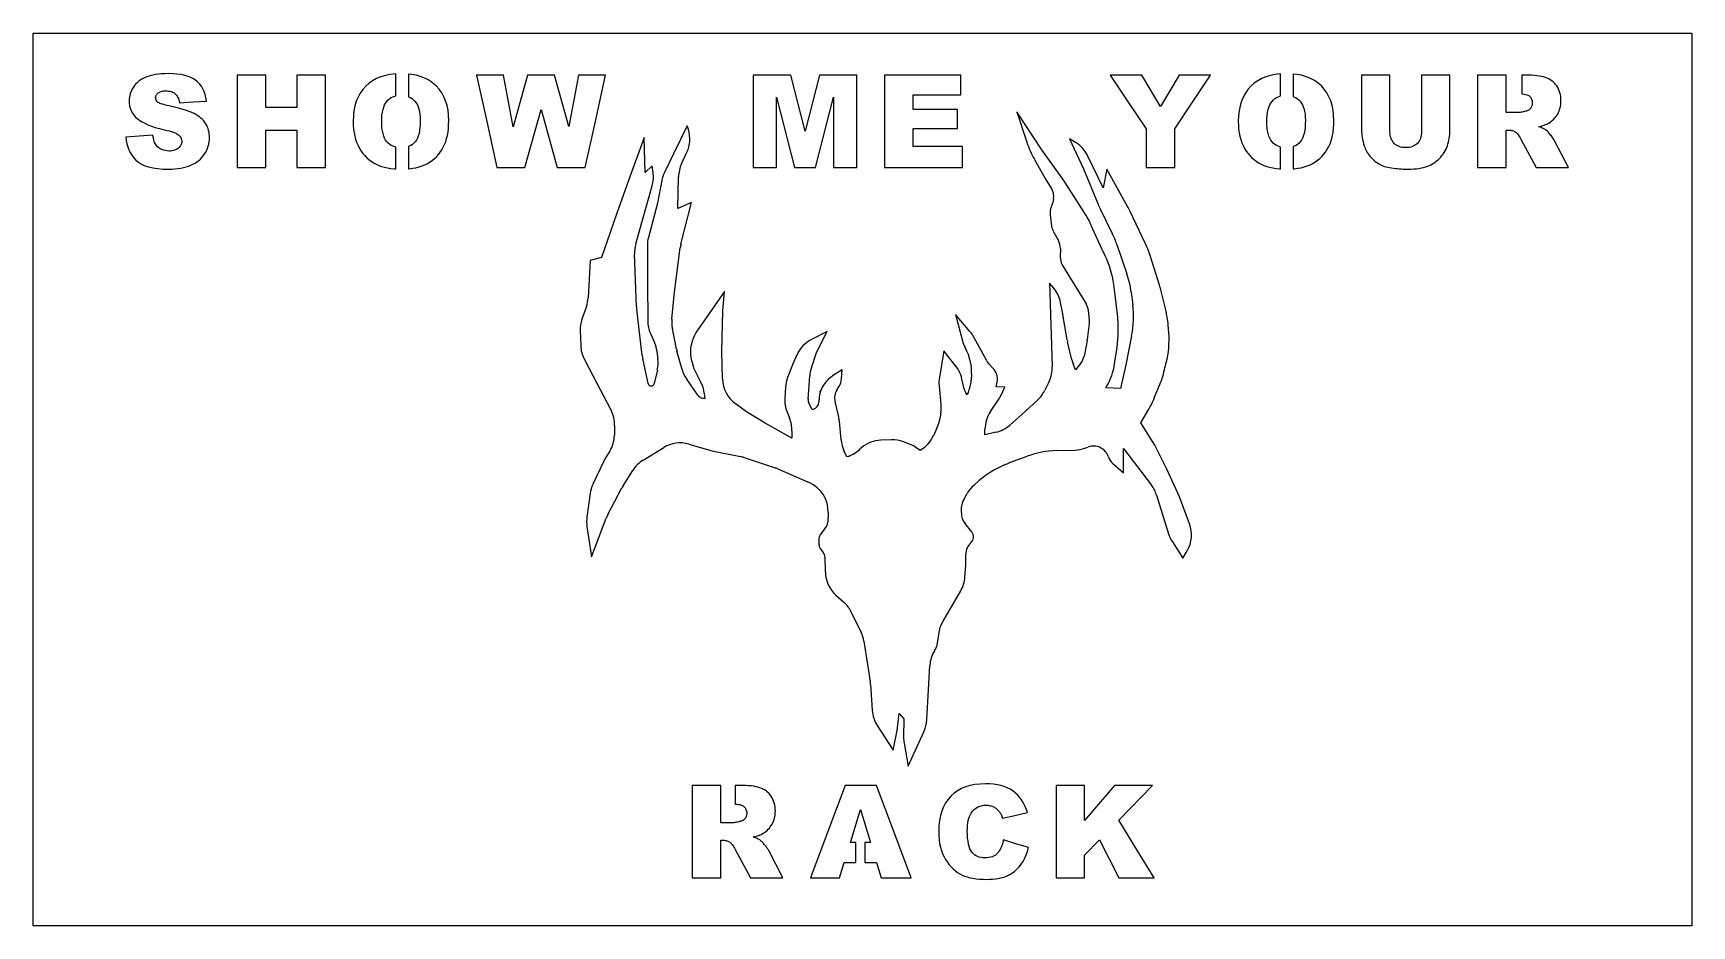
# Model space of a CAD drawing. Header units: metres. Extents: x -109.2 to -82.3, y 41.5 to 56.
import ezdxf

# ---------------------------------------------------------------- set-up
doc = ezdxf.new("R2010")
doc.units = ezdxf.units.M

msp = doc.modelspace()

# ---------------------------------------------------------------- linework, layer by layer
at = {"color": 10, "linetype": 'CONTINUOUS'}
for p, q in [((-109.23, 41.542), (-109.23, 56.041)), ((-109.23, 56.041), (-82.272, 56.041)), ((-82.272, 56.041), (-82.272, 41.542)), ((-82.272, 41.542), (-109.23, 41.542))]:
    msp.add_line(p, q, dxfattribs=at)
at = {"color": 13, "linetype": 'CONTINUOUS'}
for p, q in [((-107.493, 55.276), (-107.519, 55.256)), ((-107.464, 55.294), (-107.493, 55.276)), ((-107.433, 55.311), (-107.464, 55.294)), ((-107.401, 55.326), (-107.433, 55.311)), ((-107.365, 55.34), (-107.401, 55.326)), ((-107.327, 55.351), (-107.365, 55.34)), ((-107.286, 55.362), (-107.327, 55.351)), ((-107.241, 55.369), (-107.286, 55.362)), ((-107.193, 55.377), (-107.241, 55.369)), ((-107.143, 55.382), (-107.193, 55.377)), ((-107.089, 55.383), (-107.143, 55.382)), ((-107.032, 55.385), (-107.089, 55.383)), ((-106.962, 55.383), (-107.032, 55.385)), ((-106.897, 55.378), (-106.962, 55.383)), ((-106.836, 55.369), (-106.897, 55.378)), ((-106.779, 55.359), (-106.836, 55.369)), ((-106.725, 55.343), (-106.779, 55.359)), ((-106.678, 55.325), (-106.725, 55.343)), ((-106.633, 55.303), (-106.678, 55.325)), ((-106.593, 55.277), (-106.633, 55.303)), ((-106.558, 55.25), (-106.593, 55.277)), ((-105.451, 55.359), (-105.914, 55.359)), ((-105.914, 55.359), (-105.914, 54.609)), ((-105.451, 54.833), (-105.451, 55.359)), ((-104.479, 55.359), (-104.944, 55.359)), ((-104.944, 55.359), (-104.944, 54.833)), ((-104.479, 54.609), (-104.479, 55.359)), ((-103.713, 55.269), (-103.771, 55.228)), ((-103.648, 55.305), (-103.713, 55.269)), ((-103.579, 55.334), (-103.648, 55.305)), ((-103.505, 55.355), (-103.579, 55.334)), ((-103.427, 55.372), (-103.505, 55.355)), ((-103.338, 55.382), (-103.427, 55.372)), ((-103.338, 55.202), (-103.338, 55.382)), ((-103.079, 55.372), (-103.129, 55.378)), ((-103.129, 55.378), (-103.129, 55.194)), ((-102.999, 55.357), (-103.079, 55.372)), ((-102.923, 55.334), (-102.999, 55.357)), ((-102.854, 55.306), (-102.923, 55.334)), ((-102.79, 55.271), (-102.854, 55.306)), ((-102.732, 55.231), (-102.79, 55.271)), ((-101.585, 55.359), (-102.025, 55.359)), ((-102.025, 55.359), (-101.859, 54.609)), ((-101.426, 54.52), (-101.585, 55.359)), ((-101.195, 55.359), (-101.426, 54.52)), ((-100.757, 55.359), (-101.195, 55.359)), ((-100.525, 54.523), (-100.757, 55.359)), ((-100.365, 55.359), (-100.525, 54.523)), ((-99.928, 55.359), (-100.365, 55.359)), ((-100.093, 54.609), (-99.928, 55.359)), ((-96.918, 55.359), (-97.528, 55.359)), ((-97.528, 55.359), (-97.528, 54.609)), ((-96.684, 54.447), (-96.918, 55.359)), ((-96.452, 55.359), (-96.684, 54.447)), ((-95.842, 55.359), (-96.452, 55.359)), ((-95.842, 54.609), (-95.842, 55.359)), ((-94.15, 55.359), (-95.392, 55.359)), ((-95.392, 55.359), (-95.392, 54.609)), ((-94.15, 55.038), (-94.15, 55.359)), ((-91.213, 55.359), (-91.727, 55.359)), ((-91.727, 55.359), (-91.435, 54.923)), ((-90.909, 54.852), (-91.213, 55.359)), ((-90.606, 55.359), (-90.909, 54.852)), ((-90.093, 55.359), (-90.606, 55.359)), ((-90.385, 54.923), (-90.093, 55.359)), ((-89.327, 55.269), (-89.386, 55.228)), ((-89.263, 55.305), (-89.327, 55.269)), ((-89.194, 55.334), (-89.263, 55.305)), ((-89.12, 55.355), (-89.194, 55.334)), ((-89.042, 55.372), (-89.12, 55.355)), ((-88.957, 55.382), (-89.042, 55.372)), ((-88.957, 55.202), (-88.957, 55.382)), ((-88.693, 55.372), (-88.749, 55.378)), ((-88.749, 55.378), (-88.749, 55.195)), ((-88.613, 55.357), (-88.693, 55.372)), ((-88.538, 55.334), (-88.613, 55.357)), ((-88.469, 55.306), (-88.538, 55.334)), ((-88.404, 55.271), (-88.469, 55.306)), ((-88.346, 55.231), (-88.404, 55.271)), ((-87.178, 55.359), (-87.64, 55.359)), ((-87.64, 55.359), (-87.64, 54.465)), ((-87.178, 54.901), (-87.178, 55.359)), ((-86.203, 55.359), (-86.665, 55.359)), ((-86.665, 55.359), (-86.665, 54.901)), ((-86.203, 54.465), (-86.203, 55.359)), ((-85.288, 55.359), (-85.753, 55.359)), ((-85.753, 55.359), (-85.753, 54.609)), ((-85.288, 54.752), (-85.288, 55.359)), ((-84.98, 55.359), (-85.032, 55.359)), ((-85.032, 55.359), (-85.032, 55.054)), ((-84.928, 55.359), (-84.98, 55.359)), ((-84.879, 55.357), (-84.928, 55.359)), ((-84.833, 55.354), (-84.879, 55.357)), ((-84.79, 55.349), (-84.833, 55.354)), ((-84.75, 55.345), (-84.79, 55.349)), ((-84.715, 55.339), (-84.75, 55.345)), ((-84.681, 55.331), (-84.715, 55.339)), ((-84.652, 55.322), (-84.681, 55.331)), ((-84.624, 55.311), (-84.652, 55.322)), ((-84.597, 55.299), (-84.624, 55.311)), ((-84.572, 55.285), (-84.597, 55.299)), ((-84.549, 55.269), (-84.572, 55.285)), ((-84.526, 55.251), (-84.549, 55.269)), ((-107.665, 55.002), (-107.668, 54.975)), ((-107.66, 55.03), (-107.665, 55.002)), ((-107.653, 55.058), (-107.66, 55.03)), ((-107.643, 55.085), (-107.653, 55.058)), ((-107.631, 55.111), (-107.643, 55.085)), ((-107.619, 55.137), (-107.631, 55.111)), ((-107.602, 55.164), (-107.619, 55.137)), ((-107.585, 55.19), (-107.602, 55.164)), ((-107.565, 55.213), (-107.585, 55.19)), ((-107.542, 55.236), (-107.565, 55.213)), ((-107.519, 55.256), (-107.542, 55.236)), ((-107.241, 54.999), (-107.238, 55.012)), ((-107.223, 54.938), (-107.241, 54.999)), ((-107.238, 55.012), (-107.235, 55.022)), ((-107.235, 55.022), (-107.23, 55.033)), ((-107.23, 55.033), (-107.226, 55.044)), ((-107.226, 55.044), (-107.218, 55.053)), ((-107.218, 55.053), (-107.21, 55.062)), ((-107.21, 55.062), (-107.2, 55.071)), ((-107.2, 55.071), (-107.189, 55.079)), ((-107.189, 55.079), (-107.177, 55.085)), ((-107.177, 55.085), (-107.164, 55.091)), ((-107.164, 55.091), (-107.149, 55.096)), ((-107.149, 55.096), (-107.134, 55.101)), ((-107.134, 55.101), (-107.117, 55.104)), ((-107.117, 55.104), (-107.098, 55.105)), ((-107.098, 55.105), (-107.078, 55.105)), ((-107.078, 55.105), (-107.054, 55.105)), ((-107.054, 55.105), (-107.032, 55.102)), ((-107.032, 55.102), (-107.011, 55.099)), ((-107.011, 55.099), (-106.991, 55.093)), ((-106.991, 55.093), (-106.972, 55.087)), ((-106.972, 55.087), (-106.956, 55.079)), ((-106.956, 55.079), (-106.939, 55.07)), ((-106.939, 55.07), (-106.925, 55.059)), ((-106.925, 55.059), (-106.911, 55.047)), ((-106.911, 55.047), (-106.899, 55.033)), ((-106.899, 55.033), (-106.888, 55.016)), ((-106.888, 55.016), (-106.879, 54.999)), ((-106.879, 54.999), (-106.87, 54.979)), ((-106.526, 55.216), (-106.558, 55.25)), ((-106.496, 55.18), (-106.526, 55.216)), ((-106.473, 55.139), (-106.496, 55.18)), ((-106.452, 55.094), (-106.473, 55.139)), ((-106.435, 55.047), (-106.452, 55.094)), ((-106.423, 54.993), (-106.435, 55.047)), ((-103.949, 55.004), (-103.978, 54.935)), ((-103.914, 55.067), (-103.949, 55.004)), ((-103.872, 55.127), (-103.914, 55.067)), ((-103.825, 55.18), (-103.872, 55.127)), ((-103.771, 55.228), (-103.825, 55.18)), ((-103.409, 54.995), (-103.383, 55.008)), ((-103.383, 55.008), (-103.353, 55.019)), ((-103.353, 55.019), (-103.338, 55.023)), ((-103.338, 55.023), (-103.338, 55.202)), ((-103.129, 55.194), (-103.129, 55.01)), ((-103.129, 55.01), (-103.097, 54.995)), ((-102.678, 55.184), (-102.732, 55.231)), ((-102.63, 55.131), (-102.678, 55.184)), ((-102.589, 55.073), (-102.63, 55.131)), ((-102.555, 55.01), (-102.589, 55.073)), ((-102.526, 54.942), (-102.555, 55.01)), ((-97.149, 53.859), (-97.149, 55.002)), ((-97.149, 55.002), (-96.857, 53.859)), ((-96.513, 53.859), (-96.221, 55.002)), ((-96.221, 55.002), (-96.221, 53.859)), ((-94.927, 54.8), (-94.927, 55.038)), ((-94.927, 55.038), (-94.15, 55.038)), ((-89.564, 55.004), (-89.593, 54.935)), ((-89.528, 55.067), (-89.564, 55.004)), ((-89.487, 55.127), (-89.528, 55.067)), ((-89.439, 55.18), (-89.487, 55.127)), ((-89.386, 55.228), (-89.439, 55.18)), ((-89.023, 54.995), (-88.997, 55.008)), ((-88.997, 55.008), (-88.968, 55.019)), ((-88.968, 55.019), (-88.957, 55.022)), ((-88.957, 55.022), (-88.957, 55.202)), ((-88.749, 55.195), (-88.749, 55.012)), ((-88.749, 55.012), (-88.739, 55.008)), ((-88.739, 55.008), (-88.712, 54.995)), ((-88.292, 55.184), (-88.346, 55.231)), ((-88.245, 55.131), (-88.292, 55.184)), ((-88.203, 55.073), (-88.245, 55.131)), ((-88.17, 55.01), (-88.203, 55.073)), ((-88.14, 54.942), (-88.17, 55.01)), ((-85.032, 55.054), (-84.999, 55.05)), ((-84.999, 55.05), (-84.976, 55.047)), ((-84.976, 55.047), (-84.956, 55.041)), ((-84.956, 55.041), (-84.937, 55.035)), ((-84.937, 55.035), (-84.922, 55.027)), ((-84.922, 55.027), (-84.91, 55.018)), ((-84.91, 55.018), (-84.899, 55.007)), ((-84.899, 55.007), (-84.89, 54.996)), ((-84.89, 54.996), (-84.882, 54.984)), ((-84.506, 55.231), (-84.526, 55.251)), ((-84.486, 55.21), (-84.506, 55.231)), ((-84.468, 55.185), (-84.486, 55.21)), ((-84.452, 55.159), (-84.468, 55.185)), ((-84.438, 55.133), (-84.452, 55.159)), ((-84.426, 55.104), (-84.438, 55.133)), ((-84.415, 55.075), (-84.426, 55.104)), ((-84.408, 55.044), (-84.415, 55.075)), ((-84.403, 55.012), (-84.408, 55.044)), ((-84.4, 54.978), (-84.403, 55.012)), ((-107.668, 54.975), (-107.669, 54.946)), ((-107.669, 54.946), (-107.668, 54.903)), ((-107.668, 54.903), (-107.662, 54.861)), ((-107.662, 54.861), (-107.651, 54.823)), ((-107.651, 54.823), (-107.637, 54.784)), ((-107.637, 54.784), (-107.619, 54.749)), ((-107.619, 54.749), (-107.596, 54.717)), ((-107.215, 54.93), (-107.223, 54.938)), ((-107.207, 54.923), (-107.215, 54.93)), ((-107.198, 54.915), (-107.207, 54.923)), ((-107.184, 54.909), (-107.198, 54.915)), ((-107.169, 54.901), (-107.184, 54.909)), ((-107.152, 54.895), (-107.169, 54.901)), ((-107.131, 54.887), (-107.152, 54.895)), ((-107.108, 54.881), (-107.131, 54.887)), ((-107.08, 54.873), (-107.108, 54.881)), ((-107.051, 54.867), (-107.08, 54.873)), ((-106.979, 54.852), (-107.051, 54.867)), ((-106.909, 54.835), (-106.979, 54.852)), ((-106.848, 54.818), (-106.909, 54.835)), ((-106.87, 54.979), (-106.862, 54.959)), ((-106.862, 54.959), (-106.856, 54.936)), ((-106.856, 54.936), (-106.851, 54.912)), ((-106.851, 54.912), (-106.632, 54.925)), ((-106.79, 54.801), (-106.848, 54.818)), ((-106.739, 54.786), (-106.79, 54.801)), ((-106.693, 54.769), (-106.739, 54.786)), ((-106.652, 54.752), (-106.693, 54.769)), ((-106.616, 54.735), (-106.652, 54.752)), ((-106.632, 54.925), (-106.414, 54.938)), ((-106.584, 54.718), (-106.616, 54.735)), ((-106.414, 54.938), (-106.423, 54.993)), ((-104.944, 54.833), (-105.451, 54.833)), ((-104.017, 54.781), (-104.026, 54.697)), ((-104, 54.86), (-104.017, 54.781)), ((-103.978, 54.935), (-104, 54.86)), ((-103.561, 54.712), (-103.553, 54.758)), ((-103.553, 54.758), (-103.544, 54.803)), ((-103.544, 54.803), (-103.531, 54.841)), ((-103.531, 54.841), (-103.518, 54.876)), ((-103.518, 54.876), (-103.501, 54.907)), ((-103.501, 54.907), (-103.481, 54.933)), ((-103.481, 54.933), (-103.458, 54.956)), ((-103.458, 54.956), (-103.435, 54.978)), ((-103.435, 54.978), (-103.409, 54.995)), ((-103.097, 54.995), (-103.071, 54.978)), ((-103.071, 54.978), (-103.046, 54.958)), ((-103.046, 54.958), (-103.025, 54.935)), ((-103.025, 54.935), (-103.005, 54.909)), ((-103.005, 54.909), (-102.986, 54.88)), ((-102.986, 54.88), (-102.973, 54.846)), ((-102.973, 54.846), (-102.96, 54.809)), ((-102.96, 54.809), (-102.951, 54.769)), ((-102.951, 54.769), (-102.943, 54.724)), ((-102.504, 54.869), (-102.526, 54.942)), ((-102.487, 54.79), (-102.504, 54.869)), ((-102.478, 54.708), (-102.487, 54.79)), ((-101.238, 53.859), (-100.975, 54.803)), ((-100.975, 54.803), (-100.712, 53.859)), ((-94.205, 54.8), (-94.927, 54.8)), ((-94.205, 54.494), (-94.205, 54.8)), ((-92.835, 54.149), (-93.241, 54.763)), ((-93.241, 54.763), (-93.079, 54.269)), ((-91.435, 54.923), (-91.142, 54.486)), ((-90.677, 54.486), (-90.385, 54.923)), ((-89.631, 54.781), (-89.64, 54.697)), ((-89.614, 54.86), (-89.631, 54.781)), ((-89.593, 54.935), (-89.614, 54.86)), ((-89.175, 54.712), (-89.168, 54.758)), ((-89.168, 54.758), (-89.158, 54.803)), ((-89.158, 54.803), (-89.146, 54.841)), ((-89.146, 54.841), (-89.132, 54.876)), ((-89.132, 54.876), (-89.115, 54.907)), ((-89.115, 54.907), (-89.095, 54.933)), ((-89.095, 54.933), (-89.072, 54.956)), ((-89.072, 54.956), (-89.049, 54.978)), ((-89.049, 54.978), (-89.023, 54.995)), ((-88.712, 54.995), (-88.685, 54.978)), ((-88.685, 54.978), (-88.661, 54.958)), ((-88.661, 54.958), (-88.639, 54.935)), ((-88.639, 54.935), (-88.619, 54.909)), ((-88.619, 54.909), (-88.601, 54.88)), ((-88.601, 54.88), (-88.587, 54.846)), ((-88.587, 54.846), (-88.575, 54.809)), ((-88.575, 54.809), (-88.566, 54.769)), ((-88.566, 54.769), (-88.558, 54.724)), ((-88.119, 54.869), (-88.14, 54.942)), ((-88.102, 54.79), (-88.119, 54.869)), ((-88.093, 54.708), (-88.102, 54.79)), ((-87.178, 54.443), (-87.178, 54.901)), ((-86.665, 54.901), (-86.665, 54.443)), ((-85.083, 54.752), (-85.288, 54.752)), ((-85.073, 54.754), (-85.083, 54.752)), ((-85.059, 54.755), (-85.073, 54.754)), ((-85.045, 54.757), (-85.059, 54.755)), ((-85.028, 54.76), (-85.045, 54.757)), ((-85.01, 54.763), (-85.028, 54.76)), ((-84.99, 54.767), (-85.01, 54.763)), ((-84.968, 54.772), (-84.99, 54.767)), ((-84.957, 54.775), (-84.968, 54.772)), ((-84.947, 54.778), (-84.957, 54.775)), ((-84.936, 54.783), (-84.947, 54.778)), ((-84.927, 54.789), (-84.936, 54.783)), ((-84.917, 54.795), (-84.927, 54.789)), ((-84.908, 54.803), (-84.917, 54.795)), ((-84.901, 54.81), (-84.908, 54.803)), ((-84.893, 54.82), (-84.901, 54.81)), ((-84.887, 54.829), (-84.893, 54.82)), ((-84.881, 54.84), (-84.887, 54.829)), ((-84.882, 54.984), (-84.876, 54.97)), ((-84.875, 54.849), (-84.881, 54.84)), ((-84.876, 54.97), (-84.87, 54.956)), ((-84.871, 54.86), (-84.875, 54.849)), ((-84.868, 54.87), (-84.871, 54.86)), ((-84.87, 54.956), (-84.867, 54.941)), ((-84.865, 54.883), (-84.868, 54.87)), ((-84.867, 54.941), (-84.864, 54.924)), ((-84.864, 54.893), (-84.865, 54.883)), ((-84.864, 54.924), (-84.864, 54.906)), ((-84.864, 54.906), (-84.864, 54.893)), ((-84.466, 54.706), (-84.452, 54.728)), ((-84.452, 54.728), (-84.44, 54.751)), ((-84.44, 54.751), (-84.429, 54.775)), ((-84.429, 54.775), (-84.42, 54.8)), ((-84.42, 54.8), (-84.412, 54.826)), ((-84.412, 54.826), (-84.406, 54.853)), ((-84.406, 54.853), (-84.402, 54.883)), ((-84.402, 54.883), (-84.4, 54.912)), ((-84.399, 54.942), (-84.4, 54.978)), ((-84.4, 54.912), (-84.399, 54.942)), ((-107.596, 54.717), (-107.57, 54.685)), ((-107.57, 54.685), (-107.539, 54.655)), ((-107.539, 54.655), (-107.504, 54.628)), ((-107.504, 54.628), (-107.462, 54.602)), ((-107.462, 54.602), (-107.416, 54.577)), ((-107.416, 54.577), (-107.365, 54.552)), ((-107.365, 54.552), (-107.307, 54.531)), ((-107.307, 54.531), (-107.246, 54.511)), ((-107.246, 54.511), (-107.177, 54.491)), ((-107.177, 54.491), (-107.103, 54.473)), ((-107.103, 54.473), (-107.058, 54.463)), ((-107.058, 54.463), (-107.018, 54.453)), ((-106.555, 54.7), (-106.584, 54.718)), ((-106.527, 54.68), (-106.555, 54.7)), ((-106.503, 54.66), (-106.527, 54.68)), ((-106.48, 54.638), (-106.503, 54.66)), ((-106.458, 54.617), (-106.48, 54.638)), ((-106.44, 54.592), (-106.458, 54.617)), ((-106.424, 54.569), (-106.44, 54.592)), ((-106.41, 54.543), (-106.424, 54.569)), ((-106.398, 54.517), (-106.41, 54.543)), ((-106.387, 54.491), (-106.398, 54.517)), ((-106.38, 54.463), (-106.387, 54.491)), ((-106.372, 54.436), (-106.38, 54.463)), ((-105.914, 54.609), (-105.914, 53.859)), ((-105.451, 53.859), (-105.451, 54.465)), ((-105.451, 54.465), (-104.944, 54.465)), ((-104.944, 54.465), (-104.944, 53.859)), ((-104.479, 53.859), (-104.479, 54.609)), ((-104.026, 54.697), (-104.029, 54.608)), ((-104.029, 54.608), (-104.027, 54.543)), ((-104.027, 54.543), (-104.023, 54.482)), ((-104.023, 54.482), (-104.015, 54.422)), ((-103.565, 54.605), (-103.564, 54.66)), ((-103.564, 54.551), (-103.565, 54.605)), ((-103.564, 54.66), (-103.561, 54.712)), ((-103.561, 54.5), (-103.564, 54.551)), ((-103.553, 54.453), (-103.561, 54.5)), ((-102.95, 54.459), (-102.959, 54.413)), ((-102.943, 54.51), (-102.95, 54.459)), ((-102.943, 54.724), (-102.94, 54.677)), ((-102.94, 54.565), (-102.943, 54.51)), ((-102.94, 54.677), (-102.939, 54.626)), ((-102.939, 54.626), (-102.94, 54.565)), ((-102.487, 54.436), (-102.481, 54.494)), ((-102.481, 54.494), (-102.477, 54.556)), ((-102.475, 54.62), (-102.478, 54.708)), ((-102.477, 54.556), (-102.475, 54.62)), ((-101.859, 54.609), (-101.692, 53.859)), ((-100.258, 53.859), (-100.093, 54.609)), ((-98.6, 54.537), (-98.822, 54.079)), ((-98.581, 54.476), (-98.6, 54.537)), ((-97.528, 54.609), (-97.528, 53.859)), ((-95.842, 53.859), (-95.842, 54.609)), ((-95.392, 54.609), (-95.392, 53.859)), ((-94.927, 54.198), (-94.927, 54.494)), ((-94.927, 54.494), (-94.205, 54.494)), ((-91.142, 54.486), (-91.142, 53.859)), ((-90.677, 53.859), (-90.677, 54.486)), ((-89.64, 54.697), (-89.643, 54.608)), ((-89.643, 54.608), (-89.642, 54.543)), ((-89.642, 54.543), (-89.637, 54.482)), ((-89.637, 54.482), (-89.63, 54.422)), ((-89.18, 54.605), (-89.178, 54.66)), ((-89.178, 54.551), (-89.18, 54.605)), ((-89.178, 54.66), (-89.175, 54.712)), ((-89.175, 54.5), (-89.178, 54.551)), ((-89.168, 54.453), (-89.175, 54.5)), ((-88.564, 54.459), (-88.573, 54.413)), ((-88.558, 54.51), (-88.564, 54.459)), ((-88.558, 54.724), (-88.555, 54.677)), ((-88.555, 54.565), (-88.558, 54.51)), ((-88.555, 54.677), (-88.553, 54.626)), ((-88.553, 54.626), (-88.555, 54.565)), ((-88.102, 54.436), (-88.096, 54.494)), ((-88.096, 54.494), (-88.091, 54.556)), ((-88.09, 54.62), (-88.093, 54.708)), ((-88.091, 54.556), (-88.09, 54.62)), ((-87.64, 54.465), (-87.64, 54.436)), ((-86.203, 54.431), (-86.203, 54.465)), ((-85.753, 54.609), (-85.753, 54.234)), ((-85.288, 53.859), (-85.288, 54.468)), ((-85.288, 54.468), (-85.246, 54.468)), ((-85.246, 54.468), (-85.231, 54.468)), ((-85.231, 54.468), (-85.215, 54.467)), ((-85.215, 54.467), (-85.2, 54.463)), ((-85.2, 54.463), (-85.186, 54.459)), ((-85.186, 54.459), (-85.172, 54.454)), ((-84.761, 54.522), (-84.736, 54.528)), ((-84.741, 54.514), (-84.761, 54.522)), ((-84.723, 54.508), (-84.741, 54.514)), ((-84.736, 54.528), (-84.712, 54.534)), ((-84.706, 54.5), (-84.723, 54.508)), ((-84.712, 54.534), (-84.69, 54.54)), ((-84.69, 54.494), (-84.706, 54.5)), ((-84.69, 54.54), (-84.669, 54.548)), ((-84.675, 54.486), (-84.69, 54.494)), ((-84.663, 54.48), (-84.675, 54.486)), ((-84.669, 54.548), (-84.649, 54.556)), ((-84.65, 54.473), (-84.663, 54.48)), ((-84.627, 54.454), (-84.65, 54.473)), ((-84.649, 54.556), (-84.63, 54.563)), ((-84.63, 54.563), (-84.614, 54.572)), ((-84.614, 54.572), (-84.598, 54.58)), ((-84.598, 54.58), (-84.575, 54.595)), ((-84.575, 54.595), (-84.554, 54.611)), ((-84.554, 54.611), (-84.534, 54.628)), ((-84.534, 54.628), (-84.515, 54.646)), ((-84.515, 54.646), (-84.497, 54.665)), ((-84.497, 54.665), (-84.481, 54.685)), ((-84.481, 54.685), (-84.466, 54.706)), ((-107.506, 54.368), (-107.726, 54.354)), ((-107.726, 54.354), (-107.72, 54.299)), ((-107.72, 54.299), (-107.708, 54.245)), ((-107.708, 54.245), (-107.694, 54.195)), ((-107.694, 54.195), (-107.674, 54.147)), ((-107.286, 54.382), (-107.506, 54.368)), ((-107.281, 54.356), (-107.286, 54.382)), ((-107.276, 54.331), (-107.281, 54.356)), ((-107.27, 54.308), (-107.276, 54.331)), ((-107.264, 54.287), (-107.27, 54.308)), ((-107.256, 54.268), (-107.264, 54.287)), ((-107.247, 54.25), (-107.256, 54.268)), ((-107.238, 54.233), (-107.247, 54.25)), ((-107.227, 54.218), (-107.238, 54.233)), ((-107.209, 54.196), (-107.227, 54.218)), ((-107.187, 54.178), (-107.209, 54.196)), ((-107.018, 54.453), (-106.983, 54.442)), ((-106.983, 54.442), (-106.951, 54.431)), ((-106.951, 54.431), (-106.923, 54.42)), ((-106.923, 54.42), (-106.9, 54.41)), ((-106.9, 54.41), (-106.88, 54.397)), ((-106.88, 54.397), (-106.865, 54.387)), ((-106.865, 54.387), (-106.854, 54.374)), ((-106.845, 54.198), (-106.856, 54.186)), ((-106.854, 54.374), (-106.843, 54.362)), ((-106.836, 54.21), (-106.845, 54.198)), ((-106.843, 54.362), (-106.834, 54.35)), ((-106.828, 54.224), (-106.836, 54.21)), ((-106.834, 54.35), (-106.827, 54.338)), ((-106.822, 54.238), (-106.828, 54.224)), ((-106.827, 54.338), (-106.822, 54.324)), ((-106.822, 54.324), (-106.817, 54.31)), ((-106.817, 54.252), (-106.822, 54.238)), ((-106.817, 54.31), (-106.816, 54.296)), ((-106.816, 54.267), (-106.817, 54.252)), ((-106.816, 54.296), (-106.814, 54.282)), ((-106.814, 54.282), (-106.816, 54.267)), ((-106.395, 54.175), (-106.384, 54.207)), ((-106.384, 54.207), (-106.375, 54.241)), ((-106.375, 54.241), (-106.369, 54.276)), ((-106.367, 54.407), (-106.372, 54.436)), ((-106.369, 54.276), (-106.366, 54.311)), ((-106.366, 54.377), (-106.367, 54.407)), ((-106.364, 54.347), (-106.366, 54.377)), ((-106.366, 54.311), (-106.364, 54.347)), ((-104.015, 54.422), (-104.003, 54.367)), ((-104.003, 54.367), (-103.989, 54.313)), ((-103.989, 54.313), (-103.971, 54.262)), ((-103.971, 54.262), (-103.949, 54.215)), ((-103.949, 54.215), (-103.926, 54.169)), ((-103.544, 54.41), (-103.553, 54.453)), ((-103.533, 54.371), (-103.544, 54.41)), ((-103.518, 54.336), (-103.533, 54.371)), ((-103.501, 54.305), (-103.518, 54.336)), ((-103.481, 54.279), (-103.501, 54.305)), ((-103.459, 54.256), (-103.481, 54.279)), ((-103.435, 54.235), (-103.459, 54.256)), ((-103.409, 54.218), (-103.435, 54.235)), ((-103.381, 54.204), (-103.409, 54.218)), ((-103.352, 54.193), (-103.381, 54.204)), ((-103.338, 54.19), (-103.352, 54.193)), ((-103.338, 54.013), (-103.338, 54.19)), ((-103.118, 54.204), (-103.129, 54.2)), ((-103.129, 54.2), (-103.129, 54.019)), ((-103.091, 54.218), (-103.118, 54.204)), ((-103.066, 54.235), (-103.091, 54.218)), ((-103.042, 54.253), (-103.066, 54.235)), ((-103.02, 54.276), (-103.042, 54.253)), ((-103.002, 54.304), (-103.02, 54.276)), ((-102.985, 54.334), (-103.002, 54.304)), ((-102.971, 54.371), (-102.985, 54.334)), ((-102.959, 54.413), (-102.971, 54.371)), ((-102.587, 54.147), (-102.564, 54.189)), ((-102.564, 54.189), (-102.543, 54.232)), ((-102.543, 54.232), (-102.524, 54.278)), ((-102.524, 54.278), (-102.51, 54.328)), ((-102.51, 54.328), (-102.497, 54.381)), ((-102.497, 54.381), (-102.487, 54.436)), ((-99.3, 54.345), (-99.552, 53.648)), ((-99.281, 53.779), (-99.3, 54.345)), ((-94.127, 54.198), (-94.927, 54.198)), ((-94.127, 53.859), (-94.127, 54.198)), ((-92.277, 54.258), (-92.388, 54.327)), ((-92.388, 54.327), (-92.161, 53.84)), ((-89.63, 54.422), (-89.617, 54.367)), ((-89.617, 54.367), (-89.604, 54.313)), ((-89.604, 54.313), (-89.585, 54.262)), ((-89.585, 54.262), (-89.564, 54.215)), ((-89.564, 54.215), (-89.541, 54.169)), ((-89.158, 54.41), (-89.168, 54.453)), ((-89.148, 54.371), (-89.158, 54.41)), ((-89.132, 54.336), (-89.148, 54.371)), ((-89.115, 54.305), (-89.132, 54.336)), ((-89.095, 54.279), (-89.115, 54.305)), ((-89.074, 54.256), (-89.095, 54.279)), ((-89.049, 54.235), (-89.074, 54.256)), ((-89.023, 54.218), (-89.049, 54.235)), ((-88.996, 54.204), (-89.023, 54.218)), ((-88.966, 54.193), (-88.996, 54.204)), ((-88.957, 54.191), (-88.966, 54.193)), ((-88.957, 54.014), (-88.957, 54.191)), ((-88.733, 54.204), (-88.749, 54.199)), ((-88.749, 54.199), (-88.749, 54.018)), ((-88.705, 54.218), (-88.733, 54.204)), ((-88.681, 54.235), (-88.705, 54.218)), ((-88.656, 54.253), (-88.681, 54.235)), ((-88.635, 54.276), (-88.656, 54.253)), ((-88.616, 54.304), (-88.635, 54.276)), ((-88.599, 54.334), (-88.616, 54.304)), ((-88.586, 54.371), (-88.599, 54.334)), ((-88.573, 54.413), (-88.586, 54.371)), ((-88.202, 54.147), (-88.179, 54.189)), ((-88.179, 54.189), (-88.157, 54.232)), ((-88.157, 54.232), (-88.139, 54.278)), ((-88.139, 54.278), (-88.125, 54.328)), ((-88.125, 54.328), (-88.111, 54.381)), ((-88.111, 54.381), (-88.102, 54.436)), ((-87.64, 54.436), (-87.637, 54.407)), ((-87.637, 54.407), (-87.634, 54.377)), ((-87.634, 54.377), (-87.629, 54.345)), ((-87.629, 54.345), (-87.623, 54.313)), ((-87.623, 54.313), (-87.615, 54.281)), ((-87.615, 54.281), (-87.608, 54.245)), ((-87.608, 54.245), (-87.597, 54.212)), ((-87.597, 54.212), (-87.589, 54.189)), ((-87.589, 54.189), (-87.581, 54.167)), ((-87.176, 54.413), (-87.178, 54.443)), ((-87.173, 54.385), (-87.176, 54.413)), ((-87.168, 54.359), (-87.173, 54.385)), ((-87.161, 54.334), (-87.168, 54.359)), ((-87.152, 54.311), (-87.161, 54.334)), ((-87.139, 54.29), (-87.152, 54.311)), ((-87.125, 54.27), (-87.139, 54.29)), ((-87.11, 54.252), (-87.125, 54.27)), ((-87.092, 54.235), (-87.11, 54.252)), ((-87.072, 54.221), (-87.092, 54.235)), ((-87.052, 54.21), (-87.072, 54.221)), ((-87.029, 54.199), (-87.052, 54.21)), ((-87.004, 54.192), (-87.029, 54.199)), ((-86.978, 54.187), (-87.004, 54.192)), ((-86.95, 54.184), (-86.978, 54.187)), ((-86.864, 54.187), (-86.892, 54.184)), ((-86.838, 54.192), (-86.864, 54.187)), ((-86.814, 54.199), (-86.838, 54.192)), ((-86.791, 54.209), (-86.814, 54.199)), ((-86.771, 54.221), (-86.791, 54.209)), ((-86.751, 54.235), (-86.771, 54.221)), ((-86.732, 54.25), (-86.751, 54.235)), ((-86.717, 54.268), (-86.732, 54.25)), ((-86.703, 54.288), (-86.717, 54.268)), ((-86.691, 54.31), (-86.703, 54.288)), ((-86.682, 54.333), (-86.691, 54.31)), ((-86.674, 54.358), (-86.682, 54.333)), ((-86.669, 54.385), (-86.674, 54.358)), ((-86.666, 54.413), (-86.669, 54.385)), ((-86.665, 54.443), (-86.666, 54.413)), ((-86.255, 54.184), (-86.244, 54.213)), ((-86.244, 54.213), (-86.235, 54.244)), ((-86.235, 54.244), (-86.226, 54.273)), ((-86.226, 54.273), (-86.22, 54.304)), ((-86.22, 54.304), (-86.213, 54.336)), ((-86.213, 54.336), (-86.209, 54.367)), ((-86.209, 54.367), (-86.206, 54.399)), ((-86.206, 54.399), (-86.203, 54.431)), ((-85.753, 54.234), (-85.753, 53.859)), ((-85.172, 54.454), (-85.159, 54.448)), ((-85.159, 54.448), (-85.146, 54.442)), ((-85.146, 54.442), (-85.132, 54.433)), ((-85.132, 54.433), (-85.123, 54.425)), ((-85.123, 54.425), (-85.114, 54.416)), ((-85.114, 54.416), (-85.103, 54.405)), ((-85.103, 54.405), (-85.094, 54.391)), ((-85.094, 54.391), (-85.083, 54.376)), ((-85.083, 54.376), (-85.071, 54.358)), ((-85.071, 54.358), (-85.06, 54.339)), ((-85.06, 54.339), (-85.05, 54.318)), ((-85.05, 54.318), (-84.801, 53.859)), ((-84.618, 54.447), (-84.627, 54.454)), ((-84.609, 54.437), (-84.618, 54.447)), ((-84.6, 54.427), (-84.609, 54.437)), ((-84.589, 54.414), (-84.6, 54.427)), ((-84.578, 54.402), (-84.589, 54.414)), ((-84.567, 54.387), (-84.578, 54.402)), ((-84.555, 54.373), (-84.567, 54.387)), ((-84.544, 54.359), (-84.555, 54.373)), ((-84.535, 54.345), (-84.544, 54.359)), ((-84.526, 54.333), (-84.535, 54.345)), ((-84.518, 54.322), (-84.526, 54.333)), ((-84.512, 54.311), (-84.518, 54.322)), ((-84.506, 54.302), (-84.512, 54.311)), ((-84.501, 54.293), (-84.506, 54.302)), ((-84.277, 53.859), (-84.501, 54.293)), ((-107.674, 54.147), (-107.653, 54.101)), ((-107.653, 54.101), (-107.625, 54.058)), ((-107.625, 54.058), (-107.594, 54.018)), ((-107.594, 54.018), (-107.559, 53.98)), ((-107.559, 53.98), (-107.519, 53.945)), ((-107.519, 53.945), (-107.471, 53.915)), ((-107.164, 54.163), (-107.187, 54.178)), ((-107.14, 54.15), (-107.164, 54.163)), ((-107.114, 54.139), (-107.14, 54.15)), ((-107.084, 54.133), (-107.114, 54.139)), ((-107.054, 54.129), (-107.084, 54.133)), ((-107.022, 54.127), (-107.054, 54.129)), ((-106.997, 54.127), (-107.022, 54.127)), ((-106.975, 54.13), (-106.997, 54.127)), ((-106.954, 54.133), (-106.975, 54.13)), ((-106.934, 54.139), (-106.954, 54.133)), ((-106.916, 54.146), (-106.934, 54.139)), ((-106.899, 54.153), (-106.916, 54.146)), ((-106.882, 54.163), (-106.899, 54.153)), ((-106.868, 54.173), (-106.882, 54.163)), ((-106.856, 54.186), (-106.868, 54.173)), ((-106.633, 53.912), (-106.599, 53.931)), ((-106.599, 53.931), (-106.569, 53.951)), ((-106.569, 53.951), (-106.539, 53.974)), ((-106.539, 53.974), (-106.513, 53.997)), ((-106.513, 53.997), (-106.489, 54.023)), ((-106.489, 54.023), (-106.466, 54.05)), ((-106.466, 54.05), (-106.444, 54.08)), ((-106.444, 54.08), (-106.426, 54.11)), ((-106.426, 54.11), (-106.409, 54.143)), ((-106.409, 54.143), (-106.395, 54.175)), ((-103.926, 54.169), (-103.898, 54.127)), ((-103.898, 54.127), (-103.871, 54.087)), ((-103.871, 54.087), (-103.839, 54.052)), ((-103.839, 54.052), (-103.806, 54.018)), ((-103.806, 54.018), (-103.773, 53.988)), ((-103.773, 53.988), (-103.736, 53.96)), ((-103.736, 53.96), (-103.697, 53.935)), ((-103.697, 53.935), (-103.656, 53.914)), ((-103.338, 53.836), (-103.338, 54.013)), ((-103.129, 54.019), (-103.129, 53.838)), ((-102.862, 53.905), (-102.819, 53.926)), ((-102.819, 53.926), (-102.779, 53.951)), ((-102.779, 53.951), (-102.741, 53.978)), ((-102.741, 53.978), (-102.705, 54.007)), ((-102.705, 54.007), (-102.672, 54.038)), ((-102.672, 54.038), (-102.641, 54.072)), ((-102.641, 54.072), (-102.613, 54.109)), ((-102.613, 54.109), (-102.587, 54.147)), ((-98.822, 54.079), (-98.969, 53.777)), ((-98.693, 53.918), (-98.605, 54.107)), ((-92.957, 53.992), (-92.782, 53.682)), ((-92.479, 53.646), (-92.835, 54.149)), ((-91.839, 53.527), (-92.089, 54.046)), ((-89.541, 54.169), (-89.513, 54.127)), ((-89.513, 54.127), (-89.485, 54.087)), ((-89.485, 54.087), (-89.453, 54.052)), ((-89.453, 54.052), (-89.421, 54.018)), ((-89.421, 54.018), (-89.387, 53.988)), ((-89.387, 53.988), (-89.35, 53.96)), ((-89.35, 53.96), (-89.312, 53.935)), ((-89.312, 53.935), (-89.27, 53.914)), ((-88.957, 53.836), (-88.957, 54.014)), ((-88.749, 54.018), (-88.749, 53.837)), ((-88.477, 53.905), (-88.434, 53.926)), ((-88.434, 53.926), (-88.394, 53.951)), ((-88.394, 53.951), (-88.355, 53.978)), ((-88.355, 53.978), (-88.32, 54.007)), ((-88.32, 54.007), (-88.286, 54.038)), ((-88.286, 54.038), (-88.256, 54.072)), ((-88.256, 54.072), (-88.228, 54.109)), ((-88.228, 54.109), (-88.202, 54.147)), ((-87.581, 54.167), (-87.571, 54.146)), ((-87.571, 54.146), (-87.558, 54.123)), ((-87.558, 54.123), (-87.546, 54.101)), ((-87.546, 54.101), (-87.531, 54.08)), ((-87.531, 54.08), (-87.515, 54.06)), ((-87.515, 54.06), (-87.499, 54.038)), ((-87.499, 54.038), (-87.48, 54.018)), ((-87.48, 54.018), (-87.462, 53.998)), ((-87.462, 53.998), (-87.442, 53.98)), ((-87.442, 53.98), (-87.422, 53.964)), ((-87.422, 53.964), (-87.402, 53.948)), ((-87.402, 53.948), (-87.382, 53.934)), ((-87.382, 53.934), (-87.36, 53.92)), ((-87.36, 53.92), (-87.339, 53.909)), ((-86.921, 54.182), (-86.95, 54.184)), ((-86.892, 54.184), (-86.921, 54.182)), ((-86.511, 53.903), (-86.488, 53.917)), ((-86.488, 53.917), (-86.465, 53.932)), ((-86.465, 53.932), (-86.442, 53.948)), ((-86.442, 53.948), (-86.419, 53.966)), ((-86.419, 53.966), (-86.396, 53.986)), ((-86.396, 53.986), (-86.375, 54.007)), ((-86.375, 54.007), (-86.353, 54.029)), ((-86.353, 54.029), (-86.333, 54.054)), ((-86.333, 54.054), (-86.315, 54.078)), ((-86.315, 54.078), (-86.298, 54.103)), ((-86.298, 54.103), (-86.283, 54.129)), ((-86.283, 54.129), (-86.267, 54.156)), ((-86.267, 54.156), (-86.255, 54.184)), ((-107.471, 53.915), (-107.416, 53.889)), ((-107.416, 53.889), (-107.353, 53.869)), ((-107.353, 53.869), (-107.283, 53.852)), ((-107.283, 53.852), (-107.206, 53.842)), ((-107.206, 53.842), (-107.121, 53.834)), ((-107.121, 53.834), (-107.029, 53.832)), ((-107.029, 53.832), (-106.975, 53.834)), ((-106.975, 53.834), (-106.925, 53.837)), ((-106.925, 53.837), (-106.876, 53.842)), ((-106.876, 53.842), (-106.83, 53.848)), ((-106.83, 53.848), (-106.785, 53.857)), ((-106.785, 53.857), (-106.744, 53.868)), ((-106.744, 53.868), (-106.705, 53.88)), ((-106.705, 53.88), (-106.667, 53.895)), ((-106.667, 53.895), (-106.633, 53.912)), ((-105.914, 53.859), (-105.451, 53.859)), ((-104.944, 53.859), (-104.479, 53.859)), ((-103.656, 53.914), (-103.613, 53.894)), ((-103.613, 53.894), (-103.567, 53.878)), ((-103.567, 53.878), (-103.519, 53.865)), ((-103.519, 53.865), (-103.469, 53.852)), ((-103.469, 53.852), (-103.415, 53.843)), ((-103.415, 53.843), (-103.358, 53.837)), ((-103.358, 53.837), (-103.338, 53.836)), ((-103.129, 53.838), (-103.117, 53.839)), ((-103.117, 53.839), (-103.06, 53.846)), ((-103.06, 53.846), (-103.008, 53.855)), ((-103.008, 53.855), (-102.956, 53.869)), ((-102.956, 53.869), (-102.908, 53.885)), ((-102.908, 53.885), (-102.862, 53.905)), ((-101.692, 53.859), (-101.238, 53.859)), ((-100.712, 53.859), (-100.258, 53.859)), ((-99.552, 53.648), (-99.748, 53.101)), ((-99.17, 53.885), (-99.281, 53.779)), ((-99.154, 53.775), (-99.17, 53.885)), ((-99.012, 53.649), (-99.082, 53.279)), ((-98.75, 53.196), (-98.741, 53.71)), ((-97.528, 53.859), (-97.149, 53.859)), ((-96.857, 53.859), (-96.513, 53.859)), ((-96.221, 53.859), (-95.842, 53.859)), ((-95.392, 53.859), (-94.76, 53.859)), ((-94.76, 53.859), (-94.127, 53.859)), ((-92.782, 53.682), (-92.682, 53.524)), ((-92.161, 53.84), (-91.928, 53.277)), ((-91.778, 53.831), (-91.839, 53.527)), ((-91.443, 53.227), (-91.778, 53.831)), ((-91.142, 53.859), (-90.677, 53.859)), ((-89.27, 53.914), (-89.227, 53.894)), ((-89.227, 53.894), (-89.181, 53.878)), ((-89.181, 53.878), (-89.134, 53.865)), ((-89.134, 53.865), (-89.083, 53.852)), ((-89.083, 53.852), (-89.029, 53.843)), ((-89.029, 53.843), (-88.973, 53.837)), ((-88.973, 53.837), (-88.957, 53.836)), ((-88.749, 53.837), (-88.732, 53.839)), ((-88.732, 53.839), (-88.675, 53.846)), ((-88.675, 53.846), (-88.623, 53.855)), ((-88.623, 53.855), (-88.57, 53.869)), ((-88.57, 53.869), (-88.523, 53.885)), ((-88.523, 53.885), (-88.477, 53.905)), ((-87.339, 53.909), (-87.317, 53.898)), ((-87.317, 53.898), (-87.293, 53.888)), ((-87.293, 53.888), (-87.268, 53.878)), ((-87.268, 53.878), (-87.242, 53.871)), ((-87.242, 53.871), (-87.214, 53.863)), ((-87.214, 53.863), (-87.185, 53.857)), ((-87.185, 53.857), (-87.155, 53.852)), ((-87.155, 53.852), (-87.122, 53.848)), ((-87.122, 53.848), (-87.09, 53.845)), ((-87.09, 53.845), (-87.059, 53.842)), ((-87.059, 53.842), (-87.029, 53.839)), ((-87.029, 53.839), (-86.998, 53.836)), ((-86.998, 53.836), (-86.969, 53.834)), ((-86.969, 53.834), (-86.94, 53.834)), ((-86.94, 53.834), (-86.912, 53.832)), ((-86.912, 53.832), (-86.884, 53.832)), ((-86.884, 53.832), (-86.837, 53.834)), ((-86.837, 53.834), (-86.792, 53.836)), ((-86.792, 53.836), (-86.749, 53.84)), ((-86.749, 53.84), (-86.708, 53.845)), ((-86.708, 53.845), (-86.668, 53.852)), ((-86.668, 53.852), (-86.631, 53.86)), ((-86.631, 53.86), (-86.594, 53.871)), ((-86.594, 53.871), (-86.56, 53.883)), ((-86.56, 53.883), (-86.536, 53.892)), ((-86.536, 53.892), (-86.511, 53.903)), ((-85.753, 53.859), (-85.288, 53.859)), ((-84.801, 53.859), (-84.277, 53.859)), ((-99.436, 52.617), (-99.169, 53.563)), ((-92.142, 53.123), (-92.479, 53.646)), ((-99.082, 53.279), (-99.231, 52.723)), ((-98.532, 53.29), (-98.75, 53.196)), ((-98.701, 52.613), (-98.532, 53.29)), ((-92.651, 53.308), (-92.686, 53.218)), ((-92.645, 53.35), (-92.651, 53.308)), ((-91.887, 53.187), (-91.691, 52.788)), ((-91.155, 52.633), (-91.402, 53.147)), ((-99.748, 53.101), (-99.992, 52.399)), ((-92.701, 53.092), (-92.677, 52.908)), ((-91.864, 52.547), (-92.032, 52.92)), ((-99.248, 52.588), (-99.245, 51.978)), ((-92.646, 52.817), (-92.566, 52.673)), ((-91.616, 52.607), (-91.454, 52.133)), ((-100.178, 52.348), (-100.211, 51.744)), ((-99.992, 52.399), (-100.178, 52.348)), ((-99.423, 51.601), (-99.455, 52.458)), ((-98.805, 51.837), (-98.712, 52.554)), ((-92.534, 52.542), (-92.537, 52.41)), ((-91.806, 52.425), (-91.864, 52.547)), ((-90.923, 51.948), (-91.075, 52.43)), ((-92.5, 52.27), (-92.117, 51.643)), ((-99.245, 51.978), (-99.241, 51.369)), ((-98.849, 51.397), (-98.805, 51.837)), ((-97.992, 51.845), (-98.443, 51.199)), ((-98.021, 51.531), (-97.992, 51.845)), ((-92.642, 51.899), (-92.713, 51.983)), ((-92.713, 51.983), (-92.69, 51.304)), ((-91.639, 51.743), (-91.668, 51.961)), ((-91.384, 51.833), (-91.358, 51.631)), ((-90.821, 51.547), (-90.895, 51.85)), ((-100.238, 51.604), (-100.311, 51.394)), ((-99.33, 50.804), (-99.419, 51.56)), ((-98.038, 50.869), (-98.021, 51.531)), ((-92.497, 51.481), (-92.533, 51.668)), ((-92.081, 51.536), (-92.065, 51.381)), ((-91.603, 51.425), (-91.639, 51.743)), ((-98.774, 50.911), (-98.841, 51.245)), ((-94.004, 51.197), (-94.242, 51.471)), ((-94.242, 51.471), (-94.128, 51.044)), ((-92.69, 51.304), (-92.667, 50.625)), ((-92.424, 51.058), (-92.495, 51.47)), ((-92.065, 51.323), (-92.098, 51.063)), ((-90.773, 51.174), (-90.782, 51.3)), ((-100.339, 51.209), (-100.331, 50.969)), ((-99.197, 51.163), (-99.132, 51.017)), ((-98.518, 51.039), (-98.531, 50.992)), ((-96.324, 51.194), (-96.581, 51.064)), ((-96.496, 50.857), (-96.324, 51.194)), ((-93.731, 50.719), (-93.942, 51.106)), ((-92.348, 50.734), (-92.418, 51.026)), ((-92.101, 51.046), (-92.149, 50.795)), ((-91.613, 50.934), (-91.597, 51.137)), ((-91.377, 51.127), (-91.473, 50.655)), ((-100.274, 50.75), (-100.128, 50.469)), ((-99.236, 50.351), (-99.322, 50.758)), ((-99.091, 50.869), (-99.076, 50.747)), ((-98.684, 50.579), (-98.766, 50.876)), ((-98.527, 50.712), (-98.503, 50.63)), ((-98.027, 50.425), (-98.038, 50.869)), ((-96.816, 50.819), (-96.878, 50.68)), ((-96.582, 50.607), (-96.496, 50.857)), ((-94.43, 50.88), (-94.502, 50.451)), ((-94.238, 50.64), (-94.43, 50.88)), ((-94.085, 50.935), (-94.06, 50.889)), ((-94.01, 50.747), (-93.987, 50.633)), ((-92.201, 50.683), (-92.291, 50.571)), ((-91.653, 50.669), (-91.613, 50.934)), ((-90.851, 50.538), (-90.814, 50.685)), ((-100.128, 50.469), (-99.839, 49.922)), ((-99.085, 50.573), (-99.136, 50.35)), ((-98.427, 50.163), (-98.608, 50.419)), ((-98.466, 50.54), (-98.377, 50.368)), ((-96.878, 50.68), (-96.969, 50.447)), ((-96.636, 50.099), (-96.609, 50.476)), ((-96.084, 50.572), (-96.236, 50.473)), ((-96.092, 50.427), (-96.084, 50.572)), ((-93.978, 50.508), (-93.983, 50.403)), ((-93.631, 50.602), (-93.69, 50.663)), ((-92.291, 50.571), (-92.329, 50.67)), ((-91.473, 50.655), (-91.56, 50.272)), ((-98.323, 50.195), (-98.312, 50.104)), ((-97.003, 50.292), (-97.014, 50.112)), ((-96.439, 50.214), (-96.429, 50.242)), ((-96.164, 50.252), (-96.131, 50.305)), ((-94.506, 50.315), (-94.475, 50.008)), ((-94.128, 50.378), (-94.13, 50.388)), ((-94.052, 50.168), (-94.07, 50.201)), ((-94.035, 50.203), (-94.052, 50.168)), ((-93.579, 50.296), (-93.563, 50.375)), ((-93.438, 50.291), (-93.579, 50.296)), ((-93.502, 50.153), (-93.438, 50.291)), ((-92.719, 50.382), (-92.794, 50.23)), ((-91.795, 50.281), (-91.784, 50.301)), ((-91.56, 50.272), (-91.795, 50.281)), ((-91.008, 50.116), (-90.922, 50.323)), ((-98.312, 50.104), (-98.348, 50.111)), ((-97.638, 49.893), (-97.818, 50.024)), ((-97.335, 49.704), (-97.638, 49.893)), ((-96.977, 49.888), (-96.936, 49.787)), ((-96.57, 49.927), (-96.623, 50.033)), ((-96.554, 49.931), (-96.57, 49.927)), ((-96.458, 50.086), (-96.459, 50.051)), ((-96.138, 49.807), (-96.197, 50.057)), ((-94.477, 49.888), (-94.489, 49.796)), ((-93.669, 49.897), (-93.545, 50.078)), ((-92.907, 50.079), (-93.159, 49.847)), ((-91.226, 49.712), (-91.098, 49.933)), ((-99.78, 49.67), (-99.784, 49.51)), ((-96.901, 49.465), (-97.335, 49.704)), ((-96.098, 49.434), (-96.127, 49.738)), ((-94.53, 49.654), (-94.599, 49.5)), ((-93.76, 49.518), (-93.76, 49.607)), ((-93.159, 49.847), (-93.358, 49.672)), ((-90.998, 49.348), (-91.226, 49.712)), ((-98.573, 49.365), (-98.216, 49.263)), ((-96.898, 49.58), (-96.901, 49.465)), ((-95.282, 49.436), (-95.452, 49.431)), ((-94.986, 49.366), (-95.083, 49.403)), ((-93.583, 49.558), (-93.76, 49.518)), ((-90.807, 48.959), (-90.998, 49.348)), ((-99.956, 49.091), (-100.133, 48.713)), ((-99.86, 49.254), (-99.928, 49.144)), ((-99.317, 49.106), (-98.982, 49.31)), ((-98.175, 49.253), (-97.732, 49.163)), ((-97.673, 49.148), (-97.17, 48.981)), ((-96.005, 49.162), (-96.052, 49.264)), ((-95.763, 49.312), (-95.783, 49.293)), ((-94.812, 49.265), (-94.882, 49.312)), ((-94.793, 49.277), (-94.812, 49.265)), ((-93.3, 49.087), (-93.075, 49.169)), ((-92.595, 49.261), (-92.297, 49.269)), ((-92.135, 49.301), (-92.086, 49.319)), ((-91.509, 48.898), (-91.509, 49.293)), ((-91.509, 49.293), (-91.054, 48.699)), ((-99.642, 48.686), (-99.484, 48.94)), ((-97.125, 48.964), (-96.616, 48.741)), ((-93.442, 49.029), (-93.372, 49.059)), ((-91.682, 49.051), (-91.509, 48.898)), ((-90.596, 48.51), (-90.807, 48.959)), ((-100.176, 48.567), (-100.23, 48.178)), ((-99.889, 48.221), (-99.661, 48.654)), ((-94.106, 48.468), (-94.049, 48.566)), ((-93.942, 48.695), (-93.853, 48.773)), ((-90.971, 48.538), (-90.779, 47.911)), ((-94.144, 48.248), (-94.141, 48.347)), ((-90.434, 48.069), (-90.596, 48.51)), ((-100.229, 48.03), (-100.154, 47.537)), ((-100.154, 47.537), (-99.915, 48.164)), ((-96.34, 48.026), (-96.438, 47.892)), ((-96.309, 48.253), (-96.315, 48.097)), ((-93.975, 47.94), (-94.088, 48.081)), ((-96.462, 47.81), (-96.458, 47.73)), ((-90.715, 47.777), (-90.542, 47.516)), ((-96.429, 47.655), (-96.39, 47.608)), ((-96.361, 47.529), (-96.355, 47.286)), ((-94.073, 47.396), (-94.073, 47.576)), ((-90.542, 47.516), (-90.472, 47.635)), ((-94.086, 47.206), (-94.073, 47.396)), ((-96.184, 46.915), (-96.054, 46.798)), ((-94.441, 46.492), (-94.154, 46.985)), ((-95.934, 46.639), (-95.774, 46.308)), ((-94.474, 46.43), (-94.441, 46.492)), ((-95.729, 46.165), (-95.625, 45.511)), ((-94.53, 46.134), (-94.501, 46.345)), ((-94.582, 46.009), (-94.565, 46.036)), ((-94.705, 44.887), (-94.656, 45.771)), ((-95.62, 45.464), (-95.593, 45.042)), ((-95.511, 44.794), (-95.252, 44.397)), ((-95.19, 44.717), (-95.157, 44.988)), ((-95.157, 44.988), (-95.078, 44.906)), ((-95.078, 44.906), (-95.083, 44.605)), ((-95.252, 44.397), (-95.19, 44.717)), ((-95.075, 44.507), (-95.009, 44.135)), ((-95.009, 44.135), (-94.751, 44.703)), ((-98.056, 43.822), (-98.521, 43.822)), ((-98.521, 43.822), (-98.521, 43.072)), ((-98.056, 43.215), (-98.056, 43.822)), ((-97.749, 43.822), (-97.821, 43.822)), ((-97.821, 43.822), (-97.821, 43.519)), ((-97.697, 43.822), (-97.749, 43.822)), ((-97.648, 43.82), (-97.697, 43.822)), ((-97.602, 43.817), (-97.648, 43.82)), ((-97.559, 43.813), (-97.602, 43.817)), ((-97.519, 43.808), (-97.559, 43.813)), ((-97.483, 43.802), (-97.519, 43.808)), ((-97.45, 43.794), (-97.483, 43.802)), ((-97.42, 43.785), (-97.45, 43.794)), ((-97.393, 43.774), (-97.42, 43.785)), ((-97.365, 43.762), (-97.393, 43.774)), ((-97.341, 43.748), (-97.365, 43.762)), ((-97.318, 43.733), (-97.341, 43.748)), ((-97.295, 43.714), (-97.318, 43.733)), ((-97.275, 43.695), (-97.295, 43.714)), ((-97.255, 43.673), (-97.275, 43.695)), ((-97.236, 43.648), (-97.255, 43.673)), ((-96.032, 43.822), (-96.314, 43.072)), ((-95.524, 43.822), (-96.032, 43.822)), ((-95.243, 43.072), (-95.524, 43.822)), ((-94.262, 43.695), (-94.314, 43.648)), ((-94.205, 43.736), (-94.262, 43.695)), ((-94.142, 43.77), (-94.205, 43.736)), ((-94.075, 43.797), (-94.142, 43.77)), ((-94.003, 43.82), (-94.075, 43.797)), ((-93.924, 43.836), (-94.003, 43.82)), ((-93.841, 43.845), (-93.924, 43.836)), ((-93.754, 43.848), (-93.841, 43.845)), ((-93.685, 43.846), (-93.754, 43.848)), ((-93.62, 43.84), (-93.685, 43.846)), ((-93.559, 43.833), (-93.62, 43.84)), ((-93.501, 43.819), (-93.559, 43.833)), ((-93.447, 43.804), (-93.501, 43.819)), ((-93.398, 43.784), (-93.447, 43.804)), ((-93.352, 43.761), (-93.398, 43.784)), ((-93.309, 43.733), (-93.352, 43.761)), ((-93.269, 43.702), (-93.309, 43.733)), ((-93.233, 43.668), (-93.269, 43.702)), ((-92.14, 43.822), (-92.604, 43.822)), ((-92.604, 43.822), (-92.604, 43.072)), ((-91.655, 43.822), (-92.14, 43.255)), ((-92.14, 43.255), (-92.14, 43.822)), ((-91.038, 43.822), (-91.655, 43.822)), ((-91.584, 43.257), (-91.038, 43.822)), ((-97.821, 43.519), (-97.794, 43.516)), ((-97.794, 43.516), (-97.767, 43.513)), ((-97.767, 43.513), (-97.744, 43.51)), ((-97.744, 43.51), (-97.724, 43.504)), ((-97.724, 43.504), (-97.706, 43.498)), ((-97.706, 43.498), (-97.691, 43.49)), ((-97.691, 43.49), (-97.678, 43.481)), ((-97.678, 43.481), (-97.668, 43.47)), ((-97.668, 43.47), (-97.658, 43.46)), ((-97.658, 43.46), (-97.651, 43.447)), ((-97.651, 43.447), (-97.645, 43.433)), ((-97.645, 43.433), (-97.639, 43.42)), ((-97.639, 43.42), (-97.635, 43.404)), ((-97.635, 43.404), (-97.632, 43.387)), ((-97.221, 43.622), (-97.236, 43.648)), ((-97.207, 43.596), (-97.221, 43.622)), ((-97.195, 43.567), (-97.207, 43.596)), ((-97.184, 43.538), (-97.195, 43.567)), ((-97.176, 43.507), (-97.184, 43.538)), ((-97.172, 43.475), (-97.176, 43.507)), ((-97.169, 43.441), (-97.172, 43.475)), ((-97.167, 43.406), (-97.169, 43.441)), ((-97.169, 43.375), (-97.167, 43.406)), ((-95.948, 42.893), (-95.784, 43.433)), ((-95.784, 43.433), (-95.619, 42.893)), ((-94.463, 43.404), (-94.485, 43.331)), ((-94.436, 43.473), (-94.463, 43.404)), ((-94.4, 43.538), (-94.436, 43.473)), ((-94.36, 43.595), (-94.4, 43.538)), ((-94.314, 43.648), (-94.36, 43.595)), ((-93.984, 43.374), (-93.961, 43.404)), ((-93.961, 43.404), (-93.938, 43.43)), ((-93.938, 43.43), (-93.91, 43.452)), ((-93.91, 43.452), (-93.881, 43.469)), ((-93.881, 43.469), (-93.851, 43.483)), ((-93.851, 43.483), (-93.817, 43.493)), ((-93.817, 43.493), (-93.781, 43.5)), ((-93.781, 43.5), (-93.743, 43.501)), ((-93.743, 43.501), (-93.726, 43.501)), ((-93.726, 43.501), (-93.709, 43.5)), ((-93.709, 43.5), (-93.692, 43.496)), ((-93.692, 43.496), (-93.677, 43.493)), ((-93.677, 43.493), (-93.662, 43.49)), ((-93.662, 43.49), (-93.646, 43.486)), ((-93.646, 43.486), (-93.631, 43.48)), ((-93.631, 43.48), (-93.617, 43.472)), ((-93.617, 43.472), (-93.603, 43.464)), ((-93.603, 43.464), (-93.591, 43.457)), ((-93.591, 43.457), (-93.577, 43.447)), ((-93.577, 43.447), (-93.565, 43.438)), ((-93.565, 43.438), (-93.554, 43.427)), ((-93.554, 43.427), (-93.544, 43.415)), ((-93.544, 43.415), (-93.533, 43.404)), ((-93.533, 43.404), (-93.522, 43.391)), ((-93.198, 43.63), (-93.233, 43.668)), ((-93.167, 43.589), (-93.198, 43.63)), ((-93.138, 43.543), (-93.167, 43.589)), ((-93.112, 43.492), (-93.138, 43.543)), ((-93.089, 43.44), (-93.112, 43.492)), ((-93.068, 43.381), (-93.089, 43.44)), ((-97.852, 43.215), (-98.056, 43.215)), ((-97.841, 43.217), (-97.852, 43.215)), ((-97.827, 43.219), (-97.841, 43.217)), ((-97.814, 43.22), (-97.827, 43.219)), ((-97.797, 43.223), (-97.814, 43.22)), ((-97.778, 43.226), (-97.797, 43.223)), ((-97.758, 43.231), (-97.778, 43.226)), ((-97.737, 43.235), (-97.758, 43.231)), ((-97.726, 43.239), (-97.737, 43.235)), ((-97.715, 43.242), (-97.726, 43.239)), ((-97.705, 43.246), (-97.715, 43.242)), ((-97.695, 43.252), (-97.705, 43.246)), ((-97.686, 43.258), (-97.695, 43.252)), ((-97.677, 43.266), (-97.686, 43.258)), ((-97.669, 43.274), (-97.677, 43.266)), ((-97.662, 43.283), (-97.669, 43.274)), ((-97.655, 43.292), (-97.662, 43.283)), ((-97.649, 43.303), (-97.655, 43.292)), ((-97.643, 43.312), (-97.649, 43.303)), ((-97.64, 43.323), (-97.643, 43.312)), ((-97.637, 43.334), (-97.64, 43.323)), ((-97.634, 43.346), (-97.637, 43.334)), ((-97.632, 43.357), (-97.634, 43.346)), ((-97.632, 43.387), (-97.632, 43.369)), ((-97.632, 43.369), (-97.632, 43.357)), ((-97.265, 43.128), (-97.25, 43.148)), ((-97.25, 43.148), (-97.235, 43.169)), ((-97.235, 43.169), (-97.221, 43.191)), ((-97.221, 43.191), (-97.209, 43.214)), ((-97.209, 43.214), (-97.198, 43.239)), ((-97.198, 43.239), (-97.189, 43.263)), ((-97.189, 43.263), (-97.181, 43.289)), ((-97.181, 43.289), (-97.175, 43.317)), ((-97.175, 43.317), (-97.17, 43.346)), ((-97.17, 43.346), (-97.169, 43.375)), ((-94.509, 43.166), (-94.512, 43.076)), ((-94.5, 43.251), (-94.509, 43.166)), ((-94.485, 43.331), (-94.5, 43.251)), ((-94.046, 43.128), (-94.042, 43.172)), ((-94.042, 43.172), (-94.038, 43.215)), ((-94.038, 43.215), (-94.032, 43.254)), ((-94.032, 43.254), (-94.023, 43.289)), ((-94.023, 43.289), (-94.012, 43.32)), ((-94.012, 43.32), (-93.998, 43.349)), ((-93.998, 43.349), (-93.984, 43.374)), ((-93.522, 43.391), (-93.511, 43.372)), ((-93.511, 43.372), (-93.505, 43.361)), ((-93.505, 43.361), (-93.499, 43.351)), ((-93.499, 43.351), (-93.494, 43.337)), ((-93.494, 43.337), (-93.488, 43.323)), ((-93.488, 43.323), (-93.484, 43.308)), ((-93.484, 43.308), (-93.478, 43.291)), ((-93.478, 43.291), (-93.273, 43.336)), ((-93.273, 43.336), (-93.068, 43.381)), ((-91.299, 42.789), (-91.584, 43.257)), ((-98.521, 43.072), (-98.521, 42.697)), ((-98.056, 42.322), (-98.056, 42.931)), ((-98.056, 42.931), (-98.015, 42.931)), ((-98.015, 42.931), (-97.999, 42.931)), ((-97.999, 42.931), (-97.984, 42.93)), ((-97.984, 42.93), (-97.969, 42.927)), ((-97.969, 42.927), (-97.955, 42.922)), ((-97.955, 42.922), (-97.941, 42.918)), ((-97.941, 42.918), (-97.927, 42.911)), ((-97.927, 42.911), (-97.915, 42.905)), ((-97.915, 42.905), (-97.901, 42.896)), ((-97.901, 42.896), (-97.892, 42.888)), ((-97.892, 42.888), (-97.883, 42.879)), ((-97.883, 42.879), (-97.872, 42.869)), ((-97.872, 42.869), (-97.863, 42.855)), ((-97.529, 42.985), (-97.505, 42.991)), ((-97.51, 42.978), (-97.529, 42.985)), ((-97.491, 42.971), (-97.51, 42.978)), ((-97.505, 42.991), (-97.48, 42.997)), ((-97.474, 42.964), (-97.491, 42.971)), ((-97.48, 42.997), (-97.459, 43.004)), ((-97.459, 42.958), (-97.474, 42.964)), ((-97.459, 43.004), (-97.437, 43.011)), ((-97.444, 42.95), (-97.459, 42.958)), ((-97.431, 42.944), (-97.444, 42.95)), ((-97.437, 43.011), (-97.417, 43.019)), ((-97.419, 42.936), (-97.431, 42.944)), ((-97.396, 42.918), (-97.419, 42.936)), ((-97.417, 43.019), (-97.399, 43.027)), ((-97.399, 43.027), (-97.382, 43.036)), ((-97.387, 42.91), (-97.396, 42.918)), ((-97.378, 42.901), (-97.387, 42.91)), ((-97.382, 43.036), (-97.367, 43.044)), ((-97.368, 42.89), (-97.378, 42.901)), ((-97.358, 42.878), (-97.368, 42.89)), ((-97.367, 43.044), (-97.344, 43.059)), ((-97.347, 42.865), (-97.358, 42.878)), ((-97.336, 42.85), (-97.347, 42.865)), ((-97.344, 43.059), (-97.322, 43.074)), ((-97.322, 43.074), (-97.302, 43.091)), ((-97.302, 43.091), (-97.284, 43.11)), ((-97.284, 43.11), (-97.265, 43.128)), ((-96.314, 43.072), (-96.596, 42.322)), ((-95.861, 42.893), (-95.948, 42.893)), ((-95.861, 42.569), (-95.861, 42.893)), ((-95.619, 42.893), (-95.715, 42.893)), ((-95.715, 42.893), (-95.715, 42.569)), ((-94.962, 42.322), (-95.243, 43.072)), ((-94.512, 43.076), (-94.511, 43.007)), ((-94.511, 43.007), (-94.505, 42.942)), ((-94.505, 42.942), (-94.497, 42.881)), ((-94.497, 42.881), (-94.485, 42.821)), ((-94.047, 43.079), (-94.046, 43.128)), ((-94.046, 43.019), (-94.047, 43.079)), ((-94.042, 42.964), (-94.046, 43.019)), ((-94.036, 42.915), (-94.042, 42.964)), ((-94.029, 42.869), (-94.036, 42.915)), ((-94.018, 42.829), (-94.029, 42.869)), ((-93.478, 42.869), (-93.488, 42.839)), ((-93.468, 42.902), (-93.478, 42.869)), ((-93.461, 42.936), (-93.468, 42.902)), ((-93.257, 42.875), (-93.461, 42.936)), ((-93.054, 42.813), (-93.257, 42.875)), ((-92.604, 43.072), (-92.604, 42.322)), ((-92.14, 42.687), (-91.901, 42.938)), ((-91.901, 42.938), (-91.584, 42.322)), ((-98.521, 42.697), (-98.521, 42.322)), ((-97.863, 42.855), (-97.852, 42.839)), ((-97.852, 42.839), (-97.84, 42.821)), ((-97.84, 42.821), (-97.829, 42.802)), ((-97.829, 42.802), (-97.818, 42.781)), ((-97.818, 42.781), (-97.569, 42.322)), ((-97.324, 42.836), (-97.336, 42.85)), ((-97.313, 42.822), (-97.324, 42.836)), ((-97.304, 42.809), (-97.313, 42.822)), ((-97.295, 42.796), (-97.304, 42.809)), ((-97.287, 42.786), (-97.295, 42.796)), ((-97.281, 42.775), (-97.287, 42.786)), ((-97.275, 42.766), (-97.281, 42.775)), ((-97.27, 42.756), (-97.275, 42.766)), ((-97.046, 42.322), (-97.27, 42.756)), ((-94.485, 42.821), (-94.468, 42.766)), ((-94.468, 42.766), (-94.449, 42.713)), ((-94.449, 42.713), (-94.426, 42.663)), ((-94.426, 42.663), (-94.4, 42.617)), ((-94.4, 42.617), (-94.371, 42.574)), ((-94.004, 42.793), (-94.018, 42.829)), ((-93.989, 42.763), (-94.004, 42.793)), ((-93.972, 42.736), (-93.989, 42.763)), ((-93.952, 42.715), (-93.972, 42.736)), ((-93.93, 42.697), (-93.952, 42.715)), ((-93.906, 42.681), (-93.93, 42.697)), ((-93.881, 42.667), (-93.906, 42.681)), ((-93.854, 42.657), (-93.881, 42.667)), ((-93.824, 42.65), (-93.854, 42.657)), ((-93.792, 42.646), (-93.824, 42.65)), ((-93.76, 42.644), (-93.792, 42.646)), ((-93.728, 42.646), (-93.76, 42.644)), ((-93.697, 42.649), (-93.728, 42.646)), ((-93.669, 42.655), (-93.697, 42.649)), ((-93.643, 42.663), (-93.669, 42.655)), ((-93.619, 42.674), (-93.643, 42.663)), ((-93.597, 42.686), (-93.619, 42.674)), ((-93.577, 42.701), (-93.597, 42.686)), ((-93.559, 42.72), (-93.577, 42.701)), ((-93.542, 42.74), (-93.559, 42.72)), ((-93.528, 42.761), (-93.542, 42.74)), ((-93.513, 42.784), (-93.528, 42.761)), ((-93.501, 42.81), (-93.513, 42.784)), ((-93.488, 42.839), (-93.501, 42.81)), ((-93.141, 42.588), (-93.123, 42.621)), ((-93.123, 42.621), (-93.106, 42.657)), ((-93.106, 42.657), (-93.091, 42.693)), ((-93.091, 42.693), (-93.077, 42.732)), ((-93.077, 42.732), (-93.065, 42.772)), ((-93.065, 42.772), (-93.054, 42.813)), ((-92.14, 42.322), (-92.14, 42.687)), ((-91.013, 42.322), (-91.299, 42.789)), ((-96.123, 42.322), (-96.049, 42.569)), ((-96.049, 42.569), (-95.861, 42.569)), ((-95.715, 42.569), (-95.523, 42.569)), ((-95.523, 42.569), (-95.447, 42.322)), ((-94.371, 42.574), (-94.34, 42.534)), ((-94.34, 42.534), (-94.31, 42.498)), ((-94.31, 42.498), (-94.277, 42.465)), ((-94.277, 42.465), (-94.242, 42.436)), ((-94.242, 42.436), (-94.207, 42.409)), ((-94.207, 42.409), (-94.17, 42.386)), ((-94.17, 42.386), (-94.133, 42.366)), ((-94.133, 42.366), (-94.092, 42.35)), ((-94.092, 42.35), (-94.049, 42.336)), ((-94.049, 42.336), (-94.004, 42.323)), ((-93.508, 42.319), (-93.471, 42.328)), ((-93.471, 42.328), (-93.435, 42.34)), ((-93.435, 42.34), (-93.401, 42.354)), ((-93.401, 42.354), (-93.368, 42.37)), ((-93.368, 42.37), (-93.338, 42.386)), ((-93.338, 42.386), (-93.309, 42.406)), ((-93.309, 42.406), (-93.281, 42.426)), ((-93.281, 42.426), (-93.255, 42.449)), ((-93.255, 42.449), (-93.229, 42.474)), ((-93.229, 42.474), (-93.206, 42.5)), ((-93.206, 42.5), (-93.183, 42.528)), ((-93.183, 42.528), (-93.161, 42.557)), ((-93.161, 42.557), (-93.141, 42.588)), ((-98.521, 42.322), (-98.056, 42.322)), ((-97.569, 42.322), (-97.046, 42.322)), ((-96.596, 42.322), (-96.123, 42.322)), ((-95.447, 42.322), (-94.962, 42.322)), ((-94.004, 42.323), (-93.955, 42.314)), ((-93.955, 42.314), (-93.904, 42.307)), ((-93.904, 42.307), (-93.849, 42.3)), ((-93.849, 42.3), (-93.792, 42.297)), ((-93.792, 42.297), (-93.732, 42.296)), ((-93.732, 42.296), (-93.683, 42.297)), ((-93.683, 42.297), (-93.637, 42.299)), ((-93.637, 42.299), (-93.591, 42.304)), ((-93.591, 42.304), (-93.55, 42.311)), ((-93.55, 42.311), (-93.508, 42.319)), ((-92.604, 42.322), (-92.14, 42.322)), ((-91.584, 42.322), (-91.013, 42.322))]:
    msp.add_line(p, q, dxfattribs=at)
for centre, radius, start, end in [((-99.069, 54.323), 0.512, 334.9675, 377.3818), ((-91.619, 54.747), 1.536, 198.1158, 209.4046), ((-92.55, 53.825), 0.512, 25.6569, 57.8226), ((-98.229, 53.702), 0.512, 154.9675, 179.0445), ((-99.661, 53.703), 0.512, 344.2061, 368.1357), ((-98.509, 53.553), 0.512, 154.0774, 169.2083), ((-92.898, 53.387), 0.256, -8.1357, 32.338), ((-92.447, 53.125), 0.256, 158.825, 187.4768), ((-93.433, 52.291), 1.536, 24.1818, 32.7824), ((-90.509, 53.865), 1.536, 202.5179, 206.2042), ((-92.786, 52.482), 1.536, 25.6569, 29.0061), ((-92.423, 52.942), 0.256, 187.4768, 209.1526), ((-98.944, 52.478), 0.512, 164.2061, 182.1801), ((-98.736, 52.591), 0.512, 165.0584, 180.3157), ((-98.204, 52.489), 0.512, 165.9542, 172.6435), ((-92.79, 52.548), 0.256, -1.3983, 29.1526), ((-93.069, 52.11), 1.536, 18.8656, 26.2042), ((-92.54, 51.968), 1.536, 17.4997, 25.6569), ((-92.281, 52.403), 0.256, 178.6019, 211.3942), ((-93.19, 51.76), 1.536, 7.5291, 25.6389), ((-92.907, 51.637), 1.536, 7.3316, 18.8656), ((-93.035, 51.571), 0.512, 10.8931, 39.8256), ((-92.388, 51.486), 1.536, 13.6763, 17.4997), ((-100.722, 51.772), 0.512, 340.8538, 356.8809), ((-98.911, 51.62), 0.512, 182.1801, 186.7583), ((-92.335, 51.509), 0.256, 5.8602, 31.3942), ((-92.881, 51.435), 1.536, -11.5832, 7.3316), ((-92.314, 51.184), 1.536, 4.3542, 13.6763), ((-99.827, 51.226), 0.512, 160.8538, 181.9105), ((-98.729, 51.371), 0.512, 180.3157, 204.026), ((-98.339, 51.346), 0.512, 174.2854, 191.3449), ((-92.999, 51.384), 0.512, 9.7344, 10.8931), ((-92.319, 51.355), 0.256, -7.13, 5.8602), ((-93.129, 51.252), 1.536, 355.7078, 366.4634), ((-99.819, 50.986), 0.512, 181.9105, 207.4734), ((-99.599, 50.808), 0.512, 6.8476, 24.026), ((-98.037, 50.858), 0.512, 164.8356, 196.5985), ((-98.024, 50.905), 0.512, 145.05, 164.8356), ((-96.349, 50.607), 0.512, 116.8617, 155.6223), ((-93.633, 51.176), 0.512, 194.9215, 208.0894), ((-94.392, 50.862), 0.512, 28.5297, 40.8755), ((-91.919, 51.144), 0.512, 189.7344, 193.3077), ((-92.352, 51.095), 0.256, 349.1069, 352.87), ((-92.304, 51.058), 1.536, 345.9541, 364.3542), ((-98.821, 50.864), 0.512, 186.7583, 191.9907), ((-99.585, 50.686), 0.512, -12.7375, 6.8476), ((-98.272, 51.012), 0.512, 191.3449, 195.4002), ((-94.512, 50.648), 0.512, 11.1965, 28.0894), ((-93.506, 50.841), 0.256, 208.5297, 224.2461), ((-91.85, 50.852), 0.512, 193.3077, 200.8679), ((-92.4, 50.844), 0.256, 321.0526, 349.1069), ((-98.19, 50.715), 0.512, 195.4002, 215.3059), ((-98.012, 50.776), 0.512, 196.5985, 207.4564), ((-97.515, 50.437), 0.512, 181.3982, 233.7656), ((-96.492, 50.261), 0.512, 158.7357, 176.5293), ((-96.098, 50.44), 0.512, 160.9298, 175.9114), ((-95.956, 50.044), 0.512, 123.1599, 160.6283), ((-96.348, 50.441), 0.256, 327.8293, 356.9038), ((-93.997, 50.367), 0.512, 170.5311, 185.7865), ((-94.637, 50.32), 0.512, 7.6844, 38.7895), ((-94.489, 50.533), 0.512, -2.8933, 11.1965), ((-93.814, 50.424), 0.256, 348.936, 404.2461), ((-93.179, 50.608), 0.512, -26.1777, 1.9105), ((-92.665, 50.822), 1.024, 329.403, 351.4103), ((-92.341, 50.91), 1.536, 337.5287, 345.9541), ((-99.186, 50.362), 0.0512, 191.9907, 347.2625), ((-98.322, 50.237), 0.128, 215.3059, 258.6978), ((-98.831, 50.132), 0.512, 7.13, 27.4564), ((-95.946, 50.073), 0.512, 160.6283, 178.4507), ((-95.948, 50.115), 0.256, 147.8293, 193.2496), ((-93.621, 50.447), 0.512, 187.6844, 208.7229), ((-94.495, 50.429), 0.512, 333.9085, 357.1067), ((-93.966, 50.369), 0.512, 325.4256, 335.0105), ((-93.254, 50.456), 0.512, 312.6891, 333.8223), ((-100.291, 49.683), 0.512, -1.4332, 27.848), ((-96.503, 50.081), 0.512, 176.5293, 202.1806), ((-96.508, 50.09), 0.128, 175.9114, 206.5814), ((-96.587, 50.055), 0.128, 284.7335, 358.4507), ((-94.984, 49.956), 0.512, -7.634, 5.7865), ((-93.248, 49.607), 0.512, 145.4256, 180), ((-92.427, 50.703), 1.536, 329.9138, 337.5287), ((-97.41, 49.593), 0.512, -1.4698, 22.1806), ((-96.637, 49.69), 0.512, 5.3359, 13.2496), ((-94.997, 49.864), 0.512, 335.7389, 352.366), ((-93.695, 50.058), 0.512, 282.6438, 311.1658), ((-100.295, 49.523), 0.512, 328.3064, 358.5668), ((-98.715, 48.874), 0.512, 73.92, 121.4461), ((-95.589, 49.481), 0.512, 185.3359, 205.1305), ((-95.435, 48.919), 0.512, 91.8833, 129.7855), ((-95.265, 48.924), 0.512, 69.1744, 91.8833), ((-95.168, 48.888), 0.512, 56.0223, 69.1744), ((-95.066, 49.71), 0.512, 302.1773, 335.7389), ((-91.997, 49.079), 0.256, 18.5674, 110.252), ((-99.492, 48.875), 0.512, 148.3064, 155.0032), ((-99.049, 48.669), 0.512, 121.4461, 148.051), ((-98.074, 49.754), 0.512, 253.92, 258.6125), ((-97.834, 48.661), 0.512, 71.6959, 78.6125), ((-96.145, 49.655), 0.512, 285.8814, 314.9797), ((-92.775, 47.643), 1.536, 109.9827, 112.876), ((-92.55, 47.725), 1.536, 91.6835, 109.9827), ((-92.312, 49.781), 0.512, 271.6835, 290.2524), ((-91.512, 49.243), 0.256, 198.8371, 228.4679), ((-97.331, 48.495), 0.512, 66.3638, 71.6959), ((-92.845, 47.614), 1.536, 112.876, 130.9889), ((-99.669, 48.496), 0.512, 155.0032, 172.0248), ((-99.208, 48.415), 0.512, 148.051, 152.1451), ((-96.821, 48.272), 0.512, -2.1114, 66.3638), ((-93.606, 48.309), 0.512, 130.9889, 149.841), ((-91.461, 48.388), 0.512, 17.0319, 37.4467), ((-93.885, 48.339), 0.256, 149.841, 178.3623), ((-99.723, 48.107), 0.512, 172.0248, 188.6702), ((-99.437, 47.982), 0.512, 152.1451, 159.132), ((-96.443, 48.101), 0.128, 323.7004, 357.8886), ((-93.888, 48.241), 0.256, 178.3623, 218.6795), ((-90.915, 47.893), 0.512, 329.7259, 380.1838), ((-96.335, 47.816), 0.128, 143.7004, 182.9377), ((-96.33, 47.737), 0.128, 182.9377, 219.7192), ((-93.817, 47.576), 0.256, 132.2517, 180), ((-94.075, 47.86), 0.128, 312.2517, 398.6795), ((-90.289, 48.061), 0.512, 197.0319, 213.7089), ((-96.489, 47.527), 0.128, 1.2405, 39.7192), ((-95.843, 47.297), 0.512, 181.2405, 228.2357), ((-94.597, 47.242), 0.512, 329.858, 355.9115), ((-96.395, 46.416), 0.512, 25.837, 48.2357), ((-94.248, 46.31), 0.256, 151.9934, 172.0873), ((-96.234, 46.085), 0.512, 8.9789, 25.837), ((-94.784, 46.169), 0.256, 328.6248, 352.0873), ((-94.145, 45.742), 0.512, 148.6248, 176.8231), ((-96.131, 45.431), 0.512, 3.6427, 8.9789), ((-95.082, 45.074), 0.512, 183.6427, 213.1406), ((-95.217, 44.915), 0.512, 335.52, 356.8231), ((-94.571, 44.596), 0.512, 179.042, 189.9823)]:
    msp.add_arc(centre, radius, start, end, dxfattribs=at)

doc.saveas('drawing.dxf')
